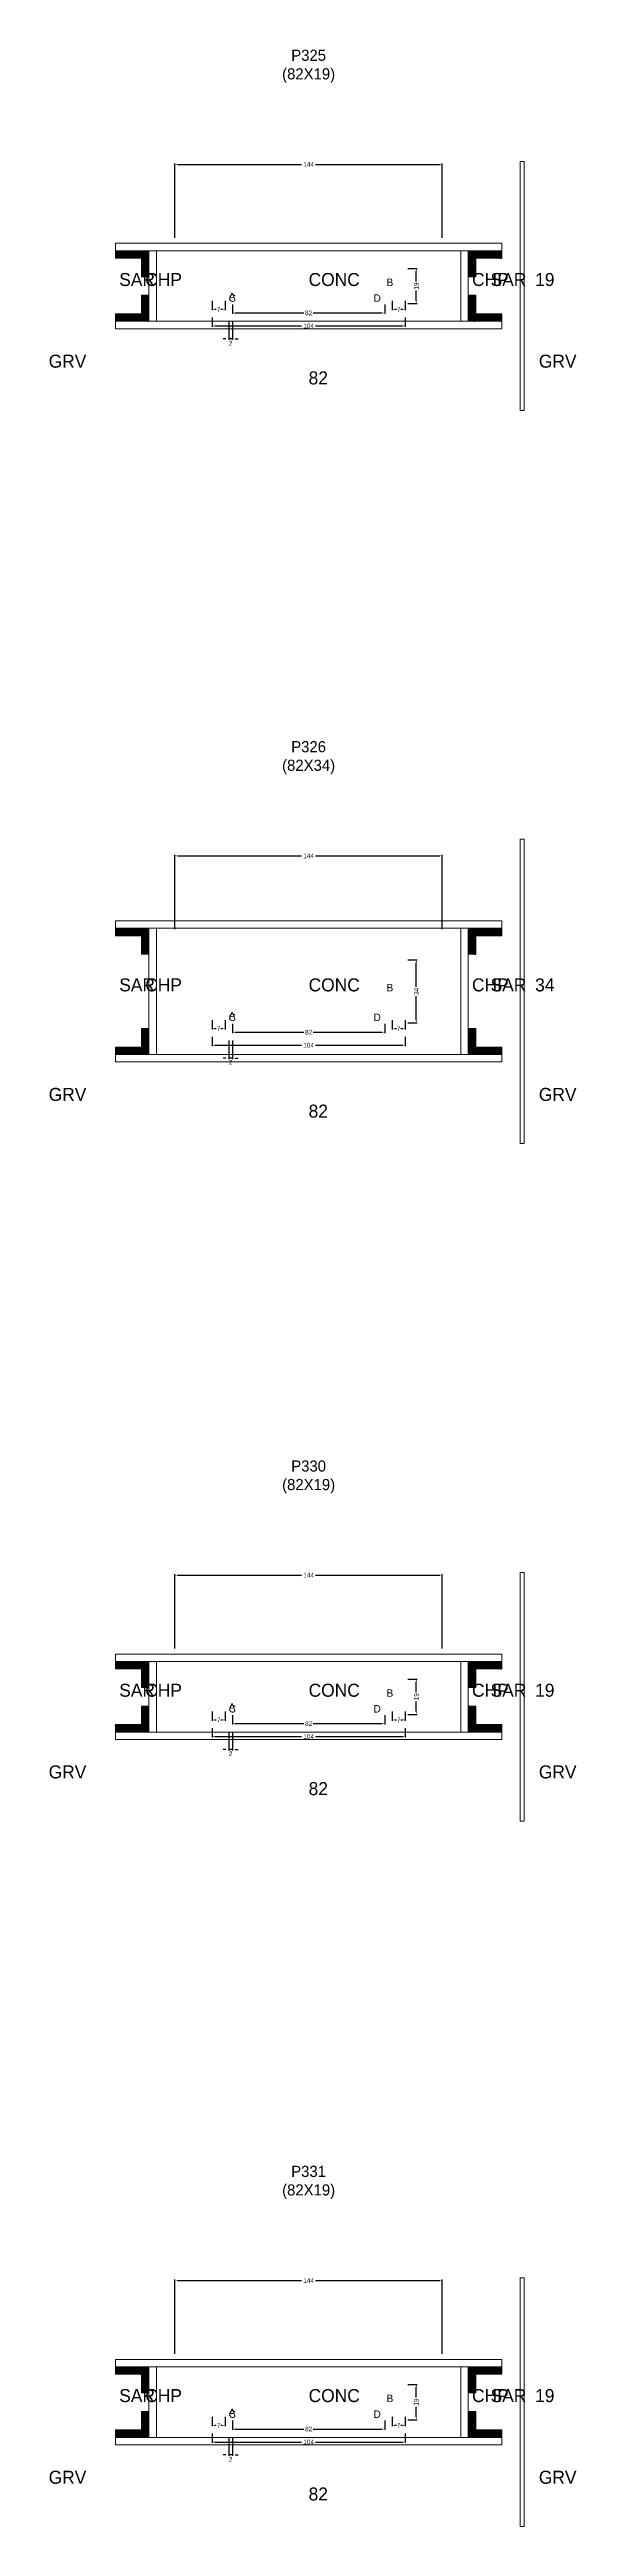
# Model space of a CAD drawing. Header units: centimetres. Extents: x -12000 to 4089, y -6086 to 2114.
# Drawn here: x -140 to 144, y -4107 to -2773 of the extents above; entities that cross this region are included whole.
import ezdxf

# ---------------------------------------------------------------- set-up
doc = ezdxf.new("R2010")
doc.units = ezdxf.units.CM
for name, color, linetype in [('COTA', 241, 'Continuous'), ('Hachura', 251, 'Continuous'), ('NOMENCLATURA', 7, 'Continuous'), ('SARRAFO', 251, 'Continuous'), ('Texto Seção', 7, 'Continuous')]:
    doc.layers.add(name, color=color, linetype=linetype)
doc.dimstyles.new('cotax2', dxfattribs={"dimtxt": 2.5, "dimasz": 1.5, "dimexe": 0.5, "dimexo": 0.5, "dimgap": 0.5, "dimtad": 1, "dimcen": 2.5, "dimazin": 3, "dimtfac": 1, "dimtmove": 0, "dimatfit": 3})

msp = doc.modelspace()

# ---------------------------------------------------------------- texts
at = {"layer": 'NOMENCLATURA'}
for s, p in [('A', (-43, -2907.5)), ('C', (-43, -2908.5)), ('D', (35, -2908.5)), ('B', (42, -2900)), ('B', (42, -3280)), ('A', (-43, -3295)), ('C', (-43, -3296)), ('D', (35, -3296)), ('B', (42, -3660)), ('A', (-43, -3667.5)), ('C', (-43, -3668.5)), ('D', (35, -3668.5)), ('B', (42, -4040)), ('A', (-43, -4047.5)), ('C', (-43, -4048.5)), ('D', (35, -4048.5))]:
    msp.add_text(s, height=4, dxfattribs=at).set_placement(p)
at = {"layer": 'NOMENCLATURA', "char_height": 6, "attachment_point": 8}
for s, insert in [('P325\\P(82X19)', (0, -2790.5)), ('P326\\P(82X34)', (0, -3163)), ('P330\\P(82X19)', (0, -3550.5)), ('P331\\P(82X19)', (0, -3930.5))]:
    msp.add_mtext(s, dxfattribs=dict(at, insert=insert))
at = {"layer": 'Texto Seção'}
for s, p in [('SAR', (-102, -2900)), ('CHP', (-88, -2900)), ('CONC', (0, -2900)), ('CHP', (88, -2900)), ('SAR', (98, -2900)), ('19', (122, -2900)), ('GRV', (-140, -2944)), ('82', (0, -2953)), ('GRV', (124, -2944)), ('SAR', (-102, -3280)), ('CHP', (-88, -3280)), ('CONC', (0, -3280)), ('CHP', (88, -3280)), ('SAR', (98, -3280)), ('34', (122, -3280)), ('GRV', (-140, -3339)), ('GRV', (124, -3339)), ('82', (0, -3348)), ('SAR', (-102, -3660)), ('CHP', (-88, -3660)), ('CONC', (0, -3660)), ('CHP', (88, -3660)), ('SAR', (98, -3660)), ('19', (122, -3660)), ('GRV', (-140, -3704)), ('82', (0, -3713)), ('GRV', (124, -3704)), ('SAR', (-102, -4040)), ('CHP', (-88, -4040)), ('CONC', (0, -4040)), ('CHP', (88, -4040)), ('SAR', (98, -4040)), ('19', (122, -4040)), ('GRV', (-140, -4084)), ('GRV', (124, -4084)), ('82', (0, -4093))]:
    msp.add_text(s, height=7, dxfattribs=at).set_placement(p)

# ---------------------------------------------------------------- blocks, each defined once
blk = doc.blocks.new('_CLOSEDFILLED')
at = {"color": 0, "linetype": 'BYBLOCK'}
blk.add_solid([(-1, 0.16), (0, 0), (-1, -0.16)], dxfattribs=at)
blk = doc.blocks.new('*D300')
for p, q in [((-52, -4057), (-52, -4062)), ((-50.5, -4061.5), (-3.75, -4061.5)), ((3.75, -4061.5), (50.5, -4061.5)), ((52, -4057), (52, -4062))]:
    blk.add_line(p, q)
at = {"layer": 'Defpoints'}
for p in [(-52, -4056.5), (52, -4056.5), (-52, -4061.5)]:
    blk.add_point(p, dxfattribs=at)
at = {"layer": 'COTA', "xscale": 1.5, "yscale": 1.5, "rotation": 180}
blk.add_blockref('_CLOSEDFILLED', (-52, -4061.5), dxfattribs=at)
at = {"layer": 'COTA', "xscale": 1.5, "yscale": 1.5}
blk.add_blockref('_CLOSEDFILLED', (52, -4061.5), dxfattribs=at)
at = {"layer": 'COTA', "insert": (0, -4061.5), "char_height": 2.5, "attachment_point": 5}
blk.add_mtext('104', dxfattribs=at)
blk = doc.blocks.new('*D301')
for p, q in [((-41, -4050), (-41, -4055)), ((-39.5, -4054.5), (-2.5, -4054.5)), ((2.5, -4054.5), (39.5, -4054.5)), ((41, -4050), (41, -4055))]:
    blk.add_line(p, q)
at = {"layer": 'Defpoints'}
for p in [(-41, -4049.5), (-41, -4054.5), (41, -4049.5)]:
    blk.add_point(p, dxfattribs=at)
at = {"layer": 'COTA', "xscale": 1.5, "yscale": 1.5, "rotation": 180}
blk.add_blockref('_CLOSEDFILLED', (-41, -4054.5), dxfattribs=at)
at = {"layer": 'COTA', "xscale": 1.5, "yscale": 1.5}
blk.add_blockref('_CLOSEDFILLED', (41, -4054.5), dxfattribs=at)
at = {"layer": 'COTA', "insert": (0, -4054.5), "char_height": 2.5, "attachment_point": 5}
blk.add_mtext('82', dxfattribs=at)
blk = doc.blocks.new('*D302')
for p, q in [((53.5, -4030.5), (58.5, -4030.5)), ((58, -4037.5), (58, -4032)), ((58, -4048), (58, -4042.5)), ((53.5, -4049.5), (58.5, -4049.5))]:
    blk.add_line(p, q)
at = {"layer": 'Defpoints'}
for p in [(53, -4030.5), (53, -4049.5), (58, -4049.5)]:
    blk.add_point(p, dxfattribs=at)
at = {"layer": 'COTA', "xscale": 1.5, "yscale": 1.5}
for p, rotation in [((58, -4030.5), 90), ((58, -4049.5), 270)]:
    blk.add_blockref('_CLOSEDFILLED', p, dxfattribs=dict(at, rotation=rotation))
at = {"layer": 'COTA', "insert": (58, -4040), "char_height": 2.5, "attachment_point": 5, "rotation": 90}
blk.add_mtext('19', dxfattribs=at)
blk = doc.blocks.new('*D303')
for p, q in [((-52, -4048), (-52, -4053)), ((-50.5, -4052.5), (-49.75, -4052.5)), ((-47.25, -4052.5), (-46.5, -4052.5)), ((-45, -4048), (-45, -4053))]:
    blk.add_line(p, q)
at = {"layer": 'Defpoints'}
for p in [(-52, -4047.5), (-52, -4052.5), (-45, -4047.5)]:
    blk.add_point(p, dxfattribs=at)
at = {"layer": 'COTA', "xscale": 1.5, "yscale": 1.5, "rotation": 180}
blk.add_blockref('_CLOSEDFILLED', (-52, -4052.5), dxfattribs=at)
at = {"layer": 'COTA', "xscale": 1.5, "yscale": 1.5}
blk.add_blockref('_CLOSEDFILLED', (-45, -4052.5), dxfattribs=at)
at = {"layer": 'COTA', "insert": (-48.5, -4052.5), "char_height": 2.5, "attachment_point": 5}
blk.add_mtext('7', dxfattribs=at)
blk = doc.blocks.new('*D304')
for p, q in [((45, -4048), (45, -4053)), ((46.5, -4052.5), (47.25, -4052.5)), ((49.75, -4052.5), (50.5, -4052.5)), ((52, -4048), (52, -4053))]:
    blk.add_line(p, q)
at = {"layer": 'Defpoints'}
for p in [(45, -4047.5), (45, -4052.5), (52, -4047.5)]:
    blk.add_point(p, dxfattribs=at)
at = {"layer": 'COTA', "xscale": 1.5, "yscale": 1.5, "rotation": 180}
blk.add_blockref('_CLOSEDFILLED', (45, -4052.5), dxfattribs=at)
at = {"layer": 'COTA', "xscale": 1.5, "yscale": 1.5}
blk.add_blockref('_CLOSEDFILLED', (52, -4052.5), dxfattribs=at)
at = {"layer": 'COTA', "insert": (48.5, -4052.5), "char_height": 2.5, "attachment_point": 5}
blk.add_mtext('7', dxfattribs=at)
blk = doc.blocks.new('*D305')
for p, q in [((-72, -4014), (-72, -3974)), ((-70.5, -3974.5), (-3.75, -3974.5)), ((3.75, -3974.5), (70.5, -3974.5)), ((72, -4014), (72, -3974))]:
    blk.add_line(p, q)
at = {"layer": 'Defpoints'}
for p in [(-72, -3974.5), (-72, -4014.5), (72, -4014.5)]:
    blk.add_point(p, dxfattribs=at)
at = {"layer": 'COTA', "xscale": 1.5, "yscale": 1.5, "rotation": 180}
blk.add_blockref('_CLOSEDFILLED', (-72, -3974.5), dxfattribs=at)
at = {"layer": 'COTA', "xscale": 1.5, "yscale": 1.5}
blk.add_blockref('_CLOSEDFILLED', (72, -3974.5), dxfattribs=at)
at = {"layer": 'COTA', "insert": (0, -3974.5), "char_height": 2.5, "attachment_point": 5}
blk.add_mtext('144', dxfattribs=at)
blk = doc.blocks.new('*D274')
for p, q in [((-52, -3677), (-52, -3682)), ((-50.5, -3681.5), (-3.75, -3681.5)), ((3.75, -3681.5), (50.5, -3681.5)), ((52, -3677), (52, -3682))]:
    blk.add_line(p, q)
at = {"layer": 'Defpoints'}
for p in [(-52, -3676.5), (-52, -3681.5), (52, -3676.5)]:
    blk.add_point(p, dxfattribs=at)
at = {"layer": 'COTA', "xscale": 1.5, "yscale": 1.5, "rotation": 180}
blk.add_blockref('_CLOSEDFILLED', (-52, -3681.5), dxfattribs=at)
at = {"layer": 'COTA', "xscale": 1.5, "yscale": 1.5}
blk.add_blockref('_CLOSEDFILLED', (52, -3681.5), dxfattribs=at)
at = {"layer": 'COTA', "insert": (0, -3681.5), "char_height": 2.5, "attachment_point": 5}
blk.add_mtext('104', dxfattribs=at)
blk = doc.blocks.new('*D275')
for p, q in [((-41, -3670), (-41, -3675)), ((-39.5, -3674.5), (-2.5, -3674.5)), ((2.5, -3674.5), (39.5, -3674.5)), ((41, -3670), (41, -3675))]:
    blk.add_line(p, q)
at = {"layer": 'Defpoints'}
for p in [(-41, -3669.5), (41, -3669.5), (-41, -3674.5)]:
    blk.add_point(p, dxfattribs=at)
at = {"layer": 'COTA', "xscale": 1.5, "yscale": 1.5, "rotation": 180}
blk.add_blockref('_CLOSEDFILLED', (-41, -3674.5), dxfattribs=at)
at = {"layer": 'COTA', "xscale": 1.5, "yscale": 1.5}
blk.add_blockref('_CLOSEDFILLED', (41, -3674.5), dxfattribs=at)
at = {"layer": 'COTA', "insert": (0, -3674.5), "char_height": 2.5, "attachment_point": 5}
blk.add_mtext('82', dxfattribs=at)
blk = doc.blocks.new('*D276')
for p, q in [((53.5, -3650.5), (58.5, -3650.5)), ((58, -3657.5), (58, -3652)), ((53.5, -3669.5), (58.5, -3669.5)), ((58, -3668), (58, -3662.5))]:
    blk.add_line(p, q)
at = {"layer": 'Defpoints'}
for p in [(53, -3650.5), (53, -3669.5), (58, -3669.5)]:
    blk.add_point(p, dxfattribs=at)
at = {"layer": 'COTA', "xscale": 1.5, "yscale": 1.5}
for p, rotation in [((58, -3650.5), 90), ((58, -3669.5), 270)]:
    blk.add_blockref('_CLOSEDFILLED', p, dxfattribs=dict(at, rotation=rotation))
at = {"layer": 'COTA', "insert": (58, -3660), "char_height": 2.5, "attachment_point": 5, "rotation": 90}
blk.add_mtext('19', dxfattribs=at)
blk = doc.blocks.new('*D277')
for p, q in [((-52, -3668), (-52, -3673)), ((-45, -3668), (-45, -3673)), ((-50.5, -3672.5), (-49.75, -3672.5)), ((-47.25, -3672.5), (-46.5, -3672.5))]:
    blk.add_line(p, q)
at = {"layer": 'Defpoints'}
for p in [(-52, -3667.5), (-45, -3667.5), (-52, -3672.5)]:
    blk.add_point(p, dxfattribs=at)
at = {"layer": 'COTA', "xscale": 1.5, "yscale": 1.5, "rotation": 180}
blk.add_blockref('_CLOSEDFILLED', (-52, -3672.5), dxfattribs=at)
at = {"layer": 'COTA', "xscale": 1.5, "yscale": 1.5}
blk.add_blockref('_CLOSEDFILLED', (-45, -3672.5), dxfattribs=at)
at = {"layer": 'COTA', "insert": (-48.5, -3672.5), "char_height": 2.5, "attachment_point": 5}
blk.add_mtext('7', dxfattribs=at)
blk = doc.blocks.new('*D278')
for p, q in [((45, -3668), (45, -3673)), ((52, -3668), (52, -3673)), ((46.5, -3672.5), (47.25, -3672.5)), ((49.75, -3672.5), (50.5, -3672.5))]:
    blk.add_line(p, q)
at = {"layer": 'Defpoints'}
for p in [(45, -3667.5), (52, -3667.5), (45, -3672.5)]:
    blk.add_point(p, dxfattribs=at)
at = {"layer": 'COTA', "xscale": 1.5, "yscale": 1.5, "rotation": 180}
blk.add_blockref('_CLOSEDFILLED', (45, -3672.5), dxfattribs=at)
at = {"layer": 'COTA', "xscale": 1.5, "yscale": 1.5}
blk.add_blockref('_CLOSEDFILLED', (52, -3672.5), dxfattribs=at)
at = {"layer": 'COTA', "insert": (48.5, -3672.5), "char_height": 2.5, "attachment_point": 5}
blk.add_mtext('7', dxfattribs=at)
blk = doc.blocks.new('*D279')
for p, q in [((-72, -3634), (-72, -3594)), ((-70.5, -3594.5), (-3.75, -3594.5)), ((3.75, -3594.5), (70.5, -3594.5)), ((72, -3634), (72, -3594))]:
    blk.add_line(p, q)
at = {"layer": 'Defpoints'}
for p in [(-72, -3594.5), (-72, -3634.5), (72, -3634.5)]:
    blk.add_point(p, dxfattribs=at)
at = {"layer": 'COTA', "xscale": 1.5, "yscale": 1.5, "rotation": 180}
blk.add_blockref('_CLOSEDFILLED', (-72, -3594.5), dxfattribs=at)
at = {"layer": 'COTA', "xscale": 1.5, "yscale": 1.5}
blk.add_blockref('_CLOSEDFILLED', (72, -3594.5), dxfattribs=at)
at = {"layer": 'COTA', "insert": (0, -3594.5), "char_height": 2.5, "attachment_point": 5}
blk.add_mtext('144', dxfattribs=at)
blk = doc.blocks.new('*D248')
for p, q in [((-52, -3304.5), (-52, -3309.5)), ((-50.5, -3309), (-3.75, -3309)), ((3.75, -3309), (50.5, -3309)), ((52, -3304.5), (52, -3309.5))]:
    blk.add_line(p, q)
at = {"layer": 'Defpoints'}
for p in [(-52, -3304), (-52, -3309), (52, -3304)]:
    blk.add_point(p, dxfattribs=at)
at = {"layer": 'COTA', "xscale": 1.5, "yscale": 1.5, "rotation": 180}
blk.add_blockref('_CLOSEDFILLED', (-52, -3309), dxfattribs=at)
at = {"layer": 'COTA', "xscale": 1.5, "yscale": 1.5}
blk.add_blockref('_CLOSEDFILLED', (52, -3309), dxfattribs=at)
at = {"layer": 'COTA', "insert": (0, -3309), "char_height": 2.5, "attachment_point": 5}
blk.add_mtext('104', dxfattribs=at)
blk = doc.blocks.new('*D249')
for p, q in [((-41, -3297.5), (-41, -3302.5)), ((-39.5, -3302), (-2.5, -3302)), ((2.5, -3302), (39.5, -3302)), ((41, -3297.5), (41, -3302.5))]:
    blk.add_line(p, q)
at = {"layer": 'Defpoints'}
for p in [(-41, -3297), (-41, -3302), (41, -3297)]:
    blk.add_point(p, dxfattribs=at)
at = {"layer": 'COTA', "xscale": 1.5, "yscale": 1.5, "rotation": 180}
blk.add_blockref('_CLOSEDFILLED', (-41, -3302), dxfattribs=at)
at = {"layer": 'COTA', "xscale": 1.5, "yscale": 1.5}
blk.add_blockref('_CLOSEDFILLED', (41, -3302), dxfattribs=at)
at = {"layer": 'COTA', "insert": (0, -3302), "char_height": 2.5, "attachment_point": 5}
blk.add_mtext('82', dxfattribs=at)
blk = doc.blocks.new('*D250')
for p, q in [((53.5, -3263), (58.5, -3263)), ((58, -3277.5), (58, -3264.5)), ((58, -3295.5), (58, -3282.5)), ((53.5, -3297), (58.5, -3297))]:
    blk.add_line(p, q)
at = {"layer": 'Defpoints'}
for p in [(53, -3263), (53, -3297), (58, -3297)]:
    blk.add_point(p, dxfattribs=at)
at = {"layer": 'COTA', "xscale": 1.5, "yscale": 1.5}
for p, rotation in [((58, -3263), 90), ((58, -3297), 270)]:
    blk.add_blockref('_CLOSEDFILLED', p, dxfattribs=dict(at, rotation=rotation))
at = {"layer": 'COTA', "insert": (58, -3280), "char_height": 2.5, "attachment_point": 5, "rotation": 90}
blk.add_mtext('34', dxfattribs=at)
blk = doc.blocks.new('*D251')
for p, q in [((-52, -3295.5), (-52, -3300.5)), ((-45, -3295.5), (-45, -3300.5)), ((-50.5, -3300), (-49.75, -3300)), ((-47.25, -3300), (-46.5, -3300))]:
    blk.add_line(p, q)
at = {"layer": 'Defpoints'}
for p in [(-52, -3295), (-45, -3295), (-52, -3300)]:
    blk.add_point(p, dxfattribs=at)
at = {"layer": 'COTA', "xscale": 1.5, "yscale": 1.5, "rotation": 180}
blk.add_blockref('_CLOSEDFILLED', (-52, -3300), dxfattribs=at)
at = {"layer": 'COTA', "xscale": 1.5, "yscale": 1.5}
blk.add_blockref('_CLOSEDFILLED', (-45, -3300), dxfattribs=at)
at = {"layer": 'COTA', "insert": (-48.5, -3300), "char_height": 2.5, "attachment_point": 5}
blk.add_mtext('7', dxfattribs=at)
blk = doc.blocks.new('*D252')
for p, q in [((45, -3295.5), (45, -3300.5)), ((52, -3295.5), (52, -3300.5)), ((46.5, -3300), (47.25, -3300)), ((49.75, -3300), (50.5, -3300))]:
    blk.add_line(p, q)
at = {"layer": 'Defpoints'}
for p in [(45, -3295), (52, -3295), (45, -3300)]:
    blk.add_point(p, dxfattribs=at)
at = {"layer": 'COTA', "xscale": 1.5, "yscale": 1.5, "rotation": 180}
blk.add_blockref('_CLOSEDFILLED', (45, -3300), dxfattribs=at)
at = {"layer": 'COTA', "xscale": 1.5, "yscale": 1.5}
blk.add_blockref('_CLOSEDFILLED', (52, -3300), dxfattribs=at)
at = {"layer": 'COTA', "insert": (48.5, -3300), "char_height": 2.5, "attachment_point": 5}
blk.add_mtext('7', dxfattribs=at)
blk = doc.blocks.new('*D253')
for p, q in [((-72, -3246.5), (-72, -3206.5)), ((-70.5, -3207), (-3.75, -3207)), ((3.75, -3207), (70.5, -3207)), ((72, -3246.5), (72, -3206.5))]:
    blk.add_line(p, q)
at = {"layer": 'Defpoints'}
for p in [(-72, -3207), (-72, -3247), (72, -3247)]:
    blk.add_point(p, dxfattribs=at)
at = {"layer": 'COTA', "xscale": 1.5, "yscale": 1.5, "rotation": 180}
blk.add_blockref('_CLOSEDFILLED', (-72, -3207), dxfattribs=at)
at = {"layer": 'COTA', "xscale": 1.5, "yscale": 1.5}
blk.add_blockref('_CLOSEDFILLED', (72, -3207), dxfattribs=at)
at = {"layer": 'COTA', "insert": (0, -3207), "char_height": 2.5, "attachment_point": 5}
blk.add_mtext('144', dxfattribs=at)
blk = doc.blocks.new('*D222')
for p, q in [((-52, -2917), (-52, -2922)), ((-50.5, -2921.5), (-3.75, -2921.5)), ((3.75, -2921.5), (50.5, -2921.5)), ((52, -2917), (52, -2922))]:
    blk.add_line(p, q)
at = {"layer": 'Defpoints'}
for p in [(-52, -2916.5), (-52, -2921.5), (52, -2916.5)]:
    blk.add_point(p, dxfattribs=at)
at = {"layer": 'COTA', "xscale": 1.5, "yscale": 1.5, "rotation": 180}
blk.add_blockref('_CLOSEDFILLED', (-52, -2921.5), dxfattribs=at)
at = {"layer": 'COTA', "xscale": 1.5, "yscale": 1.5}
blk.add_blockref('_CLOSEDFILLED', (52, -2921.5), dxfattribs=at)
at = {"layer": 'COTA', "insert": (0, -2921.5), "char_height": 2.5, "attachment_point": 5}
blk.add_mtext('104', dxfattribs=at)
blk = doc.blocks.new('*D223')
for p, q in [((-41, -2910), (-41, -2915)), ((-39.5, -2914.5), (-2.5, -2914.5)), ((2.5, -2914.5), (39.5, -2914.5)), ((41, -2910), (41, -2915))]:
    blk.add_line(p, q)
at = {"layer": 'Defpoints'}
for p in [(-41, -2909.5), (-41, -2914.5), (41, -2909.5)]:
    blk.add_point(p, dxfattribs=at)
at = {"layer": 'COTA', "xscale": 1.5, "yscale": 1.5, "rotation": 180}
blk.add_blockref('_CLOSEDFILLED', (-41, -2914.5), dxfattribs=at)
at = {"layer": 'COTA', "xscale": 1.5, "yscale": 1.5}
blk.add_blockref('_CLOSEDFILLED', (41, -2914.5), dxfattribs=at)
at = {"layer": 'COTA', "insert": (0, -2914.5), "char_height": 2.5, "attachment_point": 5}
blk.add_mtext('82', dxfattribs=at)
blk = doc.blocks.new('*D224')
for p, q in [((53.5, -2890.5), (58.5, -2890.5)), ((58, -2897.5), (58, -2892)), ((58, -2908), (58, -2902.5)), ((53.5, -2909.5), (58.5, -2909.5))]:
    blk.add_line(p, q)
at = {"layer": 'Defpoints'}
for p in [(53, -2890.5), (53, -2909.5), (58, -2909.5)]:
    blk.add_point(p, dxfattribs=at)
at = {"layer": 'COTA', "xscale": 1.5, "yscale": 1.5}
for p, rotation in [((58, -2890.5), 90), ((58, -2909.5), 270)]:
    blk.add_blockref('_CLOSEDFILLED', p, dxfattribs=dict(at, rotation=rotation))
at = {"layer": 'COTA', "insert": (58, -2900), "char_height": 2.5, "attachment_point": 5, "rotation": 90}
blk.add_mtext('19', dxfattribs=at)
blk = doc.blocks.new('*D225')
for p, q in [((-52, -2908), (-52, -2913)), ((-45, -2908), (-45, -2913)), ((-50.5, -2912.5), (-49.75, -2912.5)), ((-47.25, -2912.5), (-46.5, -2912.5))]:
    blk.add_line(p, q)
at = {"layer": 'Defpoints'}
for p in [(-52, -2907.5), (-45, -2907.5), (-52, -2912.5)]:
    blk.add_point(p, dxfattribs=at)
at = {"layer": 'COTA', "xscale": 1.5, "yscale": 1.5, "rotation": 180}
blk.add_blockref('_CLOSEDFILLED', (-52, -2912.5), dxfattribs=at)
at = {"layer": 'COTA', "xscale": 1.5, "yscale": 1.5}
blk.add_blockref('_CLOSEDFILLED', (-45, -2912.5), dxfattribs=at)
at = {"layer": 'COTA', "insert": (-48.5, -2912.5), "char_height": 2.5, "attachment_point": 5}
blk.add_mtext('7', dxfattribs=at)
blk = doc.blocks.new('*D226')
for p, q in [((45, -2908), (45, -2913)), ((52, -2908), (52, -2913)), ((46.5, -2912.5), (47.25, -2912.5)), ((49.75, -2912.5), (50.5, -2912.5))]:
    blk.add_line(p, q)
at = {"layer": 'Defpoints'}
for p in [(45, -2907.5), (52, -2907.5), (45, -2912.5)]:
    blk.add_point(p, dxfattribs=at)
at = {"layer": 'COTA', "xscale": 1.5, "yscale": 1.5, "rotation": 180}
blk.add_blockref('_CLOSEDFILLED', (45, -2912.5), dxfattribs=at)
at = {"layer": 'COTA', "xscale": 1.5, "yscale": 1.5}
blk.add_blockref('_CLOSEDFILLED', (52, -2912.5), dxfattribs=at)
at = {"layer": 'COTA', "insert": (48.5, -2912.5), "char_height": 2.5, "attachment_point": 5}
blk.add_mtext('7', dxfattribs=at)
blk = doc.blocks.new('*D227')
for p, q in [((-72, -2874), (-72, -2834)), ((-70.5, -2834.5), (-3.75, -2834.5)), ((3.75, -2834.5), (70.5, -2834.5)), ((72, -2874), (72, -2834))]:
    blk.add_line(p, q)
at = {"layer": 'Defpoints'}
for p in [(-72, -2834.5), (-72, -2874.5), (72, -2874.5)]:
    blk.add_point(p, dxfattribs=at)
at = {"layer": 'COTA', "xscale": 1.5, "yscale": 1.5, "rotation": 180}
blk.add_blockref('_CLOSEDFILLED', (-72, -2834.5), dxfattribs=at)
at = {"layer": 'COTA', "xscale": 1.5, "yscale": 1.5}
blk.add_blockref('_CLOSEDFILLED', (72, -2834.5), dxfattribs=at)
at = {"layer": 'COTA', "insert": (0, -2834.5), "char_height": 2.5, "attachment_point": 5}
blk.add_mtext('144', dxfattribs=at)

# ---------------------------------------------------------------- dimensions: what is measured, and where the dimension line sits
at = {"layer": 'COTA'}
for base, p1, p2, picture, middle in [((-72, -2834.5), (-72, -2874.5), (72, -2874.5), '*D227', (0, -2834.5)), ((-52, -2912.5), (-52, -2907.5), (-45, -2907.5), '*D225', (-48.5, -2912.5)), ((45, -2912.5), (45, -2907.5), (52, -2907.5), '*D226', (48.5, -2912.5)), ((-52, -2921.5), (-52, -2916.5), (52, -2916.5), '*D222', (0, -2921.5)), ((-41, -2914.5), (-41, -2909.5), (41, -2909.5), '*D223', (0, -2914.5)), ((-72, -3207), (-72, -3247), (72, -3247), '*D253', (0, -3207)), ((-52, -3300), (-52, -3295), (-45, -3295), '*D251', (-48.5, -3300)), ((45, -3300), (45, -3295), (52, -3295), '*D252', (48.5, -3300)), ((-52, -3309), (-52, -3304), (52, -3304), '*D248', (0, -3309)), ((-41, -3302), (-41, -3297), (41, -3297), '*D249', (0, -3302)), ((-72, -3594.5), (-72, -3634.5), (72, -3634.5), '*D279', (0, -3594.5)), ((-52, -3672.5), (-52, -3667.5), (-45, -3667.5), '*D277', (-48.5, -3672.5)), ((-41, -3674.5), (-41, -3669.5), (41, -3669.5), '*D275', (0, -3674.5)), ((45, -3672.5), (45, -3667.5), (52, -3667.5), '*D278', (48.5, -3672.5)), ((-52, -3681.5), (-52, -3676.5), (52, -3676.5), '*D274', (0, -3681.5)), ((-72, -3974.5), (-72, -4014.5), (72, -4014.5), '*D305', (0, -3974.5)), ((-52, -4052.5), (-52, -4047.5), (-45, -4047.5), '*D303', (-48.5, -4052.5)), ((-52, -4061.5), (-52, -4056.5), (52, -4056.5), '*D300', (0, -4061.5)), ((-41, -4054.5), (-41, -4049.5), (41, -4049.5), '*D301', (0, -4054.5)), ((45, -4052.5), (45, -4047.5), (52, -4047.5), '*D304', (48.5, -4052.5))]:
    dim = msp.add_linear_dim(base=base, p1=p1, p2=p2, dimstyle='cotax2', dxfattribs=at)
    dim.commit()
    dim.dimension.update_dxf_attribs({"geometry": picture, "text_midpoint": middle})
for base, p1, p2, picture, middle in [((58, -2909.5), (53, -2909.5), (53, -2890.5), '*D224', (58, -2900)), ((58, -3297), (53, -3297), (53, -3263), '*D250', (58, -3280)), ((58, -3669.5), (53, -3669.5), (53, -3650.5), '*D276', (58, -3660)), ((58, -4049.5), (53, -4049.5), (53, -4030.5), '*D302', (58, -4040))]:
    dim = msp.add_linear_dim(base=base, p1=p1, p2=p2, angle=90, dimstyle='cotax2', dxfattribs=at)
    dim.commit()
    dim.dimension.update_dxf_attribs({"geometry": picture, "text_midpoint": middle})
for base, p1, p2 in [((-41, -2928.5), (-41, -2918.5), (-43, -2918.5)), ((-41, -3316), (-41, -3306), (-43, -3306)), ((-41, -3688.5), (-41, -3678.5), (-43, -3678.5)), ((-41, -4068.5), (-41, -4058.5), (-43, -4058.5))]:
    msp.add_linear_dim(base=base, p1=p1, p2=p2, dimstyle='cotax2', dxfattribs=at).render()

# ---------------------------------------------------------------- hatches: boundary and pattern name
at = {"layer": 'SARRAFO'}
h = msp.add_hatch(dxfattribs=at)
h.set_pattern_fill('SOLID', scale=2)
h.paths.add_polyline_path([(-104, -2885), (-90, -2885), (-90, -2881), (-104, -2881)])
h = msp.add_hatch(dxfattribs=at)
h.set_pattern_fill('SOLID', scale=2)
h.paths.add_polyline_path([(-90, -2895), (-86, -2895), (-86, -2881), (-90, -2881)])
h = msp.add_hatch(dxfattribs=at)
h.set_pattern_fill('SOLID', scale=2)
h.paths.add_polyline_path([(86, -2895), (90, -2895), (90, -2881), (86, -2881)])
h = msp.add_hatch(dxfattribs=at)
h.set_pattern_fill('SOLID', scale=2)
h.paths.add_polyline_path([(90, -2885), (104, -2885), (104, -2881), (90, -2881)])
h = msp.add_hatch(dxfattribs=at)
h.set_pattern_fill('SOLID', scale=2)
h.paths.add_polyline_path([(-90, -2919), (-86, -2919), (-86, -2905), (-90, -2905)])
h = msp.add_hatch(dxfattribs=at)
h.set_pattern_fill('SOLID', scale=2)
h.paths.add_polyline_path([(86, -2919), (90, -2919), (90, -2905), (86, -2905)])
h = msp.add_hatch(dxfattribs=at)
h.set_pattern_fill('SOLID', scale=2)
h.paths.add_polyline_path([(-104, -2919), (-90, -2919), (-90, -2915), (-104, -2915)])
h = msp.add_hatch(dxfattribs=at)
h.set_pattern_fill('SOLID', scale=2)
h.paths.add_polyline_path([(90, -2919), (104, -2919), (104, -2915), (90, -2915)])
h = msp.add_hatch(dxfattribs=at)
h.set_pattern_fill('SOLID', scale=2)
h.paths.add_polyline_path([(-104, -3250), (-90, -3250), (-90, -3246), (-104, -3246)])
h = msp.add_hatch(dxfattribs=at)
h.set_pattern_fill('SOLID', scale=2)
h.paths.add_polyline_path([(-90, -3260), (-86, -3260), (-86, -3246), (-90, -3246)])
h = msp.add_hatch(dxfattribs=at)
h.set_pattern_fill('SOLID', scale=2)
h.paths.add_polyline_path([(86, -3260), (90, -3260), (90, -3246), (86, -3246)])
h = msp.add_hatch(dxfattribs=at)
h.set_pattern_fill('SOLID', scale=2)
h.paths.add_polyline_path([(90, -3250), (104, -3250), (104, -3246), (90, -3246)])
h = msp.add_hatch(dxfattribs=at)
h.set_pattern_fill('SOLID', scale=2)
h.paths.add_polyline_path([(-90, -3314), (-86, -3314), (-86, -3300), (-90, -3300)])
h = msp.add_hatch(dxfattribs=at)
h.set_pattern_fill('SOLID', scale=2)
h.paths.add_polyline_path([(86, -3314), (90, -3314), (90, -3300), (86, -3300)])
h = msp.add_hatch(dxfattribs=at)
h.set_pattern_fill('SOLID', scale=2)
h.paths.add_polyline_path([(-104, -3314), (-90, -3314), (-90, -3310), (-104, -3310)])
h = msp.add_hatch(dxfattribs=at)
h.set_pattern_fill('SOLID', scale=2)
h.paths.add_polyline_path([(90, -3314), (104, -3314), (104, -3310), (90, -3310)])
h = msp.add_hatch(dxfattribs=at)
h.set_pattern_fill('SOLID', scale=2)
h.paths.add_polyline_path([(-104, -3645), (-90, -3645), (-90, -3641), (-104, -3641)])
h = msp.add_hatch(dxfattribs=at)
h.set_pattern_fill('SOLID', scale=2)
h.paths.add_polyline_path([(-90, -3655), (-86, -3655), (-86, -3641), (-90, -3641)])
h = msp.add_hatch(dxfattribs=at)
h.set_pattern_fill('SOLID', scale=2)
h.paths.add_polyline_path([(86, -3655), (90, -3655), (90, -3641), (86, -3641)])
h = msp.add_hatch(dxfattribs=at)
h.set_pattern_fill('SOLID', scale=2)
h.paths.add_polyline_path([(90, -3645), (104, -3645), (104, -3641), (90, -3641)])
h = msp.add_hatch(dxfattribs=at)
h.set_pattern_fill('SOLID', scale=2)
h.paths.add_polyline_path([(-90, -3679), (-86, -3679), (-86, -3665), (-90, -3665)])
h = msp.add_hatch(dxfattribs=at)
h.set_pattern_fill('SOLID', scale=2)
h.paths.add_polyline_path([(86, -3679), (90, -3679), (90, -3665), (86, -3665)])
h = msp.add_hatch(dxfattribs=at)
h.set_pattern_fill('SOLID', scale=2)
h.paths.add_polyline_path([(-104, -3679), (-90, -3679), (-90, -3675), (-104, -3675)])
h = msp.add_hatch(dxfattribs=at)
h.set_pattern_fill('SOLID', scale=2)
h.paths.add_polyline_path([(90, -3679), (104, -3679), (104, -3675), (90, -3675)])
h = msp.add_hatch(dxfattribs=at)
h.set_pattern_fill('SOLID', scale=2)
h.paths.add_polyline_path([(-104, -4025), (-90, -4025), (-90, -4021), (-104, -4021)])
h = msp.add_hatch(dxfattribs=at)
h.set_pattern_fill('SOLID', scale=2)
h.paths.add_polyline_path([(-90, -4035), (-86, -4035), (-86, -4021), (-90, -4021)])
h = msp.add_hatch(dxfattribs=at)
h.set_pattern_fill('SOLID', scale=2)
h.paths.add_polyline_path([(86, -4035), (90, -4035), (90, -4021), (86, -4021)])
h = msp.add_hatch(dxfattribs=at)
h.set_pattern_fill('SOLID', scale=2)
h.paths.add_polyline_path([(90, -4025), (104, -4025), (104, -4021), (90, -4021)])
h = msp.add_hatch(dxfattribs=at)
h.set_pattern_fill('SOLID', scale=2)
h.paths.add_polyline_path([(-104, -4059), (-90, -4059), (-90, -4055), (-104, -4055)])
h = msp.add_hatch(dxfattribs=at)
h.set_pattern_fill('SOLID', scale=2)
h.paths.add_polyline_path([(-90, -4059), (-86, -4059), (-86, -4045), (-90, -4045)])
h = msp.add_hatch(dxfattribs=at)
h.set_pattern_fill('SOLID', scale=2)
h.paths.add_polyline_path([(86, -4059), (90, -4059), (90, -4045), (86, -4045)])
h = msp.add_hatch(dxfattribs=at)
h.set_pattern_fill('SOLID', scale=2)
h.paths.add_polyline_path([(90, -4059), (104, -4059), (104, -4055), (90, -4055)])

# ---------------------------------------------------------------- linework, layer by layer
at = {"layer": 'Hachura', "lineweight": 13}
for points in [[(114, -2967), (116, -2967), (116, -2833), (114, -2833)], [(114, -3362), (116, -3362), (116, -3198), (114, -3198)], [(114, -3727), (116, -3727), (116, -3593), (114, -3593)], [(114, -4107), (116, -4107), (116, -3973), (114, -3973)]]:
    msp.add_lwpolyline(points, close=True, dxfattribs=at)
at = {"layer": 'Hachura', "lineweight": 18}
for points in [[(-104, -2881), (104, -2881), (104, -2877), (-104, -2877)], [(-86, -2919), (-82, -2919), (-82, -2881), (-86, -2881)], [(82, -2919), (86, -2919), (86, -2881), (82, -2881)], [(-104, -2923), (104, -2923), (104, -2919), (-104, -2919)], [(-104, -3246), (104, -3246), (104, -3242), (-104, -3242)], [(-86, -3314), (-82, -3314), (-82, -3246), (-86, -3246)], [(82, -3314), (86, -3314), (86, -3246), (82, -3246)], [(-104, -3318), (104, -3318), (104, -3314), (-104, -3314)], [(-104, -3641), (104, -3641), (104, -3637), (-104, -3637)], [(-86, -3679), (-82, -3679), (-82, -3641), (-86, -3641)], [(82, -3679), (86, -3679), (86, -3641), (82, -3641)], [(-104, -3683), (104, -3683), (104, -3679), (-104, -3679)], [(-104, -4021), (104, -4021), (104, -4017), (-104, -4017)], [(-86, -4059), (-82, -4059), (-82, -4021), (-86, -4021)], [(82, -4059), (86, -4059), (86, -4021), (82, -4021)], [(-104, -4063), (104, -4063), (104, -4059), (-104, -4059)]]:
    msp.add_lwpolyline(points, close=True, dxfattribs=at)
at = {"layer": 'SARRAFO', "lineweight": 13}
for points in [[(-104, -2885), (-90, -2885), (-90, -2881), (-104, -2881)], [(-90, -2895), (-86, -2895), (-86, -2881), (-90, -2881)], [(86, -2895), (90, -2895), (90, -2881), (86, -2881)], [(90, -2885), (104, -2885), (104, -2881), (90, -2881)], [(-90, -2919), (-86, -2919), (-86, -2905), (-90, -2905)], [(86, -2919), (90, -2919), (90, -2905), (86, -2905)], [(-104, -2919), (-90, -2919), (-90, -2915), (-104, -2915)], [(90, -2919), (104, -2919), (104, -2915), (90, -2915)], [(-104, -3250), (-90, -3250), (-90, -3246), (-104, -3246)], [(-90, -3260), (-86, -3260), (-86, -3246), (-90, -3246)], [(86, -3260), (90, -3260), (90, -3246), (86, -3246)], [(90, -3250), (104, -3250), (104, -3246), (90, -3246)], [(-90, -3314), (-86, -3314), (-86, -3300), (-90, -3300)], [(86, -3314), (90, -3314), (90, -3300), (86, -3300)], [(-104, -3314), (-90, -3314), (-90, -3310), (-104, -3310)], [(90, -3314), (104, -3314), (104, -3310), (90, -3310)], [(-104, -3645), (-90, -3645), (-90, -3641), (-104, -3641)], [(-90, -3655), (-86, -3655), (-86, -3641), (-90, -3641)], [(86, -3655), (90, -3655), (90, -3641), (86, -3641)], [(90, -3645), (104, -3645), (104, -3641), (90, -3641)], [(-90, -3679), (-86, -3679), (-86, -3665), (-90, -3665)], [(86, -3679), (90, -3679), (90, -3665), (86, -3665)], [(-104, -3679), (-90, -3679), (-90, -3675), (-104, -3675)], [(90, -3679), (104, -3679), (104, -3675), (90, -3675)], [(-104, -4025), (-90, -4025), (-90, -4021), (-104, -4021)], [(-90, -4035), (-86, -4035), (-86, -4021), (-90, -4021)], [(86, -4035), (90, -4035), (90, -4021), (86, -4021)], [(90, -4025), (104, -4025), (104, -4021), (90, -4021)], [(-104, -4059), (-90, -4059), (-90, -4055), (-104, -4055)], [(-90, -4059), (-86, -4059), (-86, -4045), (-90, -4045)], [(86, -4059), (90, -4059), (90, -4045), (86, -4045)], [(90, -4059), (104, -4059), (104, -4055), (90, -4055)]]:
    msp.add_lwpolyline(points, close=True, dxfattribs=at)

msp.set_redraw_order([(e.dxf.handle, doc.entitydb.next_handle()) for e in msp.query("TEXT MTEXT ATTDEF DIMENSION ARC_DIMENSION")])  # texts and dimensions are drawn at this point

doc.saveas('drawing.dxf')
